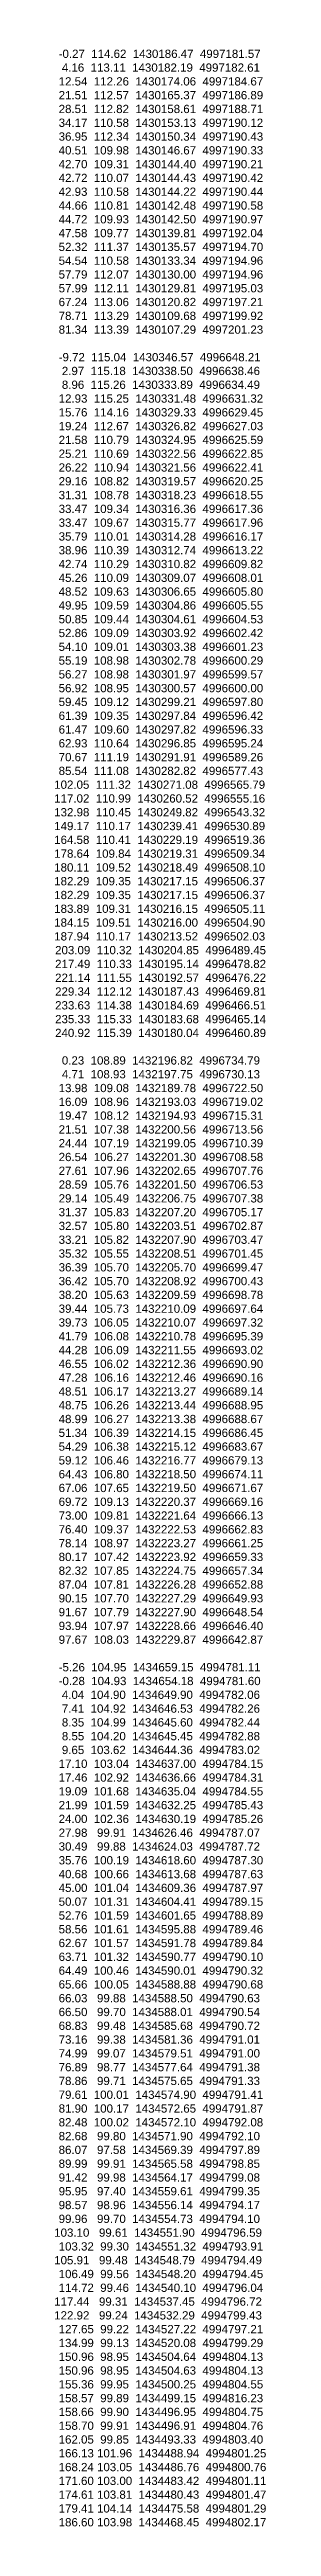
# Model space of a CAD drawing. Header units: millimetres. Extents: x -4102225 to 9709333, y -15023097 to 2258209.
# Drawn here: x 6336650 to 6349459, y 10224 to 160266 of the extents above; entities that cross this region are included whole.
import ezdxf

# ---------------------------------------------------------------- set-up
doc = ezdxf.new("R2010")
doc.units = ezdxf.units.MM
doc.layers.get('0').update_dxf_attribs({"lineweight": 0})
doc.styles.get("Standard").update_dxf_attribs({"font": 'arial.ttf'})

msp = doc.modelspace()

# ---------------------------------------------------------------- texts
for s, p in [(' -0.27  114.62  1430186.47  4997181.57', (6336672.447, 159758.152)), ('  4.16  113.11  1430182.19  4997182.61', (6336672.447, 158922.772)), (' 21.51  112.57  1430165.37  4997186.89', (6336672.447, 157252.012)), (' 12.54  112.26  1430174.06  4997184.67', (6336672.447, 158087.392)), (' 34.17  110.58  1430153.13  4997190.12', (6336672.447, 155581.253)), (' 28.51  112.82  1430158.61  4997188.71', (6336672.447, 156416.633)), (' 36.95  112.34  1430150.34  4997190.43', (6336672.447, 154745.873)), (' 40.51  109.98  1430146.67  4997190.33', (6336672.447, 153910.494)), (' 42.70  109.31  1430144.40  4997190.21', (6336672.447, 153075.114)), (' 42.72  110.07  1430144.43  4997190.42', (6336672.447, 152239.734)), (' 42.93  110.58  1430144.22  4997190.44', (6336672.447, 151404.354)), (' 44.66  110.81  1430142.48  4997190.58', (6336672.447, 150568.975)), (' 44.72  109.93  1430142.50  4997190.97', (6336672.447, 149733.595)), (' 47.58  109.77  1430139.81  4997192.04', (6336672.447, 148898.215)), (' 52.32  111.37  1430135.57  4997194.70', (6336672.447, 148062.836)), (' 54.54  110.58  1430133.34  4997194.96', (6336672.447, 147227.456)), (' 57.79  112.07  1430130.00  4997194.96', (6336672.447, 146392.076)), (' 57.99  112.11  1430129.81  4997195.03', (6336672.447, 145556.696)), (' 67.24  113.06  1430120.82  4997197.21', (6336672.447, 144721.317)), (' 78.71  113.29  1430109.68  4997199.92', (6336672.447, 143885.937)), (' 81.34  113.39  1430107.29  4997201.23', (6336672.447, 143050.557)), (' -9.72  115.04  1430346.57  4996648.21', (6336672.447, 141381.844)), ('  2.97  115.18  1430338.50  4996638.46', (6336672.447, 140546.465)), ('  8.96  115.26  1430333.89  4996634.49', (6336672.447, 139711.085)), (' 12.93  115.25  1430331.48  4996631.32', (6336672.447, 138875.705)), (' 15.76  114.16  1430329.33  4996629.45', (6336672.447, 138040.325)), (' 21.58  110.79  1430324.95  4996625.59', (6336672.447, 136369.566)), (' 19.24  112.67  1430326.82  4996627.03', (6336672.447, 137204.946)), (' 25.21  110.69  1430322.56  4996622.85', (6336672.447, 135534.186)), (' 26.22  110.94  1430321.56  4996622.41', (6336672.447, 134698.806)), (' 29.16  108.82  1430319.57  4996620.25', (6336672.447, 133863.427)), (' 31.31  108.78  1430318.23  4996618.55', (6336672.447, 133028.047)), (' 33.47  109.34  1430316.36  4996617.36', (6336672.447, 132192.667)), (' 33.47  109.67  1430315.77  4996617.96', (6336672.447, 131357.288)), (' 35.79  110.01  1430314.28  4996616.17', (6336672.447, 130521.908)), (' 42.74  110.29  1430310.82  4996609.82', (6336672.447, 128851.148)), (' 38.96  110.39  1430312.74  4996613.22', (6336672.447, 129686.528)), (' 45.26  110.09  1430309.07  4996608.01', (6336672.447, 128015.769)), (' 48.52  109.63  1430306.65  4996605.80', (6336672.447, 127180.389)), (' 49.95  109.59  1430304.86  4996605.55', (6336672.447, 126345.009)), (' 50.85  109.44  1430304.61  4996604.53', (6336672.447, 125509.63)), (' 52.86  109.09  1430303.92  4996602.42', (6336672.447, 124674.25)), (' 54.10  109.01  1430303.38  4996601.23', (6336672.447, 123838.87)), (' 55.19  108.98  1430302.78  4996600.29', (6336672.447, 123003.49)), (' 56.27  108.98  1430301.97  4996599.57', (6336672.447, 122168.111)), (' 56.92  108.95  1430300.57  4996600.00', (6336672.447, 121332.731)), (' 59.45  109.12  1430299.21  4996597.80', (6336672.447, 120497.351)), (' 61.39  109.35  1430297.84  4996596.42', (6336672.447, 119661.972)), (' 61.47  109.60  1430297.82  4996596.33', (6336672.447, 118826.592)), (' 62.93  110.64  1430296.85  4996595.24', (6336672.447, 117991.212)), (' 70.67  111.19  1430291.91  4996589.26', (6336672.447, 117155.832)), ('102.05  111.32  1430271.08  4996565.79', (6336596.39, 115485.073)), (' 85.54  111.08  1430282.82  4996577.43', (6336672.447, 116320.453)), ('117.02  110.99  1430260.52  4996555.16', (6336596.39, 114649.693)), ('132.98  110.45  1430249.82  4996543.32', (6336596.39, 113814.314)), ('149.17  110.17  1430239.41  4996530.89', (6336596.39, 112978.934)), ('164.58  110.41  1430229.19  4996519.36', (6336596.39, 112143.554)), ('178.64  109.84  1430219.31  4996509.34', (6336596.39, 111308.174)), ('180.11  109.52  1430218.49  4996508.10', (6336596.39, 110472.795)), ('182.29  109.35  1430217.15  4996506.37', (6336596.39, 109637.415)), ('182.29  109.35  1430217.15  4996506.37', (6336596.39, 108802.035)), ('183.89  109.31  1430216.15  4996505.11', (6336596.39, 107966.656)), ('184.15  109.51  1430216.00  4996504.90', (6336596.39, 107131.276)), ('187.94  110.17  1430213.52  4996502.03', (6336596.39, 106295.896)), ('203.09  110.32  1430204.85  4996489.45', (6336651.983, 105460.516)), ('217.49  110.33  1430195.14  4996478.82', (6336651.983, 104625.137)), ('221.14  111.55  1430192.57  4996476.22', (6336651.983, 103789.757)), ('229.34  112.12  1430187.43  4996469.81', (6336651.983, 102954.377)), ('233.63  114.38  1430184.69  4996466.51', (6336651.983, 102118.997)), ('235.33  115.33  1430183.68  4996465.14', (6336651.983, 101283.618)), ('240.92  115.39  1430180.04  4996460.89', (6336651.983, 100448.238)), ('  0.23  108.89  1432196.82  4996734.79', (6336672.447, 98779.525)), (' 13.98  109.08  1432189.78  4996722.50', (6336672.447, 97108.766)), ('  4.71  108.93  1432197.75  4996730.13', (6336672.447, 97944.145)), (' 16.09  108.96  1432193.03  4996719.02', (6336672.447, 96273.386)), (' 21.51  107.38  1432200.56  4996713.56', (6336672.447, 94602.626)), (' 19.47  108.12  1432194.93  4996715.31', (6336672.447, 95438.006)), (' 24.44  107.19  1432199.05  4996710.39', (6336672.447, 93767.247)), (' 26.54  106.27  1432201.30  4996708.58', (6336672.447, 92931.867)), (' 27.61  107.96  1432202.65  4996707.76', (6336672.447, 92096.487)), (' 28.59  105.76  1432201.50  4996706.53', (6336672.447, 91261.108)), (' 31.37  105.83  1432207.20  4996705.17', (6336672.447, 89590.348)), (' 29.14  105.49  1432206.75  4996707.38', (6336672.447, 90425.728)), (' 32.57  105.80  1432203.51  4996702.87', (6336672.447, 88754.968)), (' 33.21  105.82  1432207.90  4996703.47', (6336672.447, 87919.589)), (' 35.32  105.55  1432208.51  4996701.45', (6336672.447, 87084.209)), (' 36.39  105.70  1432205.70  4996699.47', (6336672.447, 86248.829)), (' 36.42  105.70  1432208.92  4996700.43', (6336672.447, 85413.45)), (' 38.20  105.63  1432209.59  4996698.78', (6336672.447, 84578.07)), (' 39.44  105.73  1432210.09  4996697.64', (6336672.447, 83742.69)), (' 41.79  106.08  1432210.78  4996695.39', (6336672.447, 82071.931)), (' 39.73  106.05  1432210.07  4996697.32', (6336672.447, 82907.31)), (' 44.28  106.09  1432211.55  4996693.02', (6336672.447, 81236.551)), (' 46.55  106.02  1432212.36  4996690.90', (6336672.447, 80401.171)), (' 47.28  106.16  1432212.46  4996690.16', (6336672.447, 79565.791)), (' 48.51  106.17  1432213.27  4996689.14', (6336672.447, 78730.412)), (' 48.75  106.26  1432213.44  4996688.95', (6336672.447, 77895.032)), (' 48.99  106.27  1432213.38  4996688.67', (6336672.447, 77059.652)), (' 51.34  106.39  1432214.15  4996686.45', (6336672.447, 76224.273)), (' 54.29  106.38  1432215.12  4996683.67', (6336672.447, 75388.893)), (' 59.12  106.46  1432216.77  4996679.13', (6336672.447, 74553.513)), (' 64.43  106.80  1432218.50  4996674.11', (6336672.447, 73718.133)), (' 67.06  107.65  1432219.50  4996671.67', (6336672.447, 72882.754)), (' 69.72  109.13  1432220.37  4996669.16', (6336672.447, 72047.374)), (' 73.00  109.81  1432221.64  4996666.13', (6336672.447, 71211.994)), (' 76.40  109.37  1432222.53  4996662.83', (6336672.447, 70376.615)), (' 80.17  107.42  1432223.92  4996659.33', (6336672.447, 68705.855)), (' 78.14  108.97  1432223.27  4996661.25', (6336672.447, 69541.235)), (' 82.32  107.85  1432224.75  4996657.34', (6336672.447, 67870.475)), (' 87.04  107.81  1432226.28  4996652.88', (6336672.447, 67035.096)), (' 90.15  107.70  1432227.29  4996649.93', (6336672.447, 66199.716)), (' 91.67  107.79  1432227.90  4996648.54', (6336672.447, 65364.336)), (' 93.94  107.97  1432228.66  4996646.40', (6336672.447, 64528.957)), (' 97.67  108.03  1432229.87  4996642.87', (6336672.447, 63693.577)), (' -5.26  104.95  1434659.15  4994781.11', (6336672.447, 62024.864)), (' -0.28  104.93  1434654.18  4994781.60', (6336672.447, 61189.484)), ('  4.04  104.90  1434649.90  4994782.06', (6336672.447, 60354.104)), ('  7.41  104.92  1434646.53  4994782.26', (6336672.447, 59518.725)), ('  8.35  104.99  1434645.60  4994782.44', (6336672.447, 58683.345)), ('  8.55  104.20  1434645.45  4994782.88', (6336672.447, 57847.965)), ('  9.65  103.62  1434644.36  4994783.02', (6336672.447, 57012.585)), (' 17.10  103.04  1434637.00  4994784.15', (6336672.447, 56177.206)), (' 17.46  102.92  1434636.66  4994784.31', (6336672.447, 55341.826)), (' 21.99  101.59  1434632.25  4994785.43', (6336672.447, 53671.067)), (' 19.09  101.68  1434635.04  4994784.55', (6336672.447, 54506.446)), (' 24.00  102.36  1434630.19  4994785.26', (6336672.447, 52835.687)), (' 30.49   99.88  1434624.03  4994787.72', (6336672.447, 51164.927)), (' 27.98   99.91  1434626.46  4994787.07', (6336672.447, 52000.307)), (' 40.68  100.66  1434613.68  4994787.63', (6336672.447, 49494.168)), (' 35.76  100.19  1434618.60  4994787.30', (6336672.447, 50329.548)), (' 45.00  101.04  1434609.36  4994787.97', (6336672.447, 48658.788)), (' 50.07  101.31  1434604.41  4994789.15', (6336672.447, 47823.409)), (' 52.76  101.59  1434601.65  4994788.89', (6336672.447, 46988.029)), (' 58.56  101.61  1434595.88  4994789.46', (6336672.447, 46152.649)), (' 62.67  101.57  1434591.78  4994789.84', (6336672.447, 45317.269)), (' 63.71  101.32  1434590.77  4994790.10', (6336672.447, 44481.89)), (' 64.49  100.46  1434590.01  4994790.32', (6336672.447, 43646.51)), (' 65.66  100.05  1434588.88  4994790.68', (6336672.447, 42811.13)), (' 66.03   99.88  1434588.50  4994790.63', (6336672.447, 41975.751)), (' 66.50   99.70  1434588.01  4994790.54', (6336672.447, 41140.371)), (' 68.83   99.48  1434585.68  4994790.72', (6336672.447, 40304.991)), (' 73.16   99.38  1434581.36  4994791.01', (6336672.447, 39469.611)), (' 74.99   99.07  1434579.51  4994791.00', (6336672.447, 38634.232)), (' 76.89   98.77  1434577.64  4994791.38', (6336672.447, 37798.852)), (' 78.86   99.71  1434575.65  4994791.33', (6336672.447, 36963.472)), (' 79.61  100.01  1434574.90  4994791.41', (6336672.447, 36128.093)), (' 81.90  100.17  1434572.65  4994791.87', (6336672.447, 35292.713)), (' 82.48  100.02  1434572.10  4994792.08', (6336672.447, 34457.333)), (' 82.68   99.80  1434571.90  4994792.10', (6336672.447, 33621.953)), (' 86.07   97.58  1434569.39  4994797.89', (6336672.447, 32786.574)), (' 89.99   99.91  1434565.58  4994798.85', (6336672.447, 31951.194)), (' 91.42   99.98  1434564.17  4994799.08', (6336672.447, 31115.814)), (' 95.95   97.40  1434559.61  4994799.35', (6336672.447, 30280.434)), (' 98.57   98.96  1434556.14  4994794.17', (6336672.447, 29445.055)), (' 99.96   99.70  1434554.73  4994794.10', (6336672.447, 28609.675)), ('103.10   99.61  1434551.90  4994796.59', (6336596.39, 27774.295)), (' 103.32  99.30  1434551.32  4994793.91', (6336672.447, 26938.916)), ('105.91   99.48  1434548.79  4994794.49', (6336596.39, 26103.536)), (' 106.49  99.56  1434548.20  4994794.45', (6336672.447, 25268.156)), ('117.44   99.31  1434537.45  4994796.72', (6336596.39, 23597.397)), (' 114.72  99.46  1434540.10  4994796.04', (6336672.447, 24432.776)), ('122.92   99.24  1434532.29  4994799.43', (6336596.39, 22762.017)), (' 127.65  99.22  1434527.22  4994797.21', (6336672.447, 21926.637)), (' 134.99  99.13  1434520.08  4994799.29', (6336672.447, 21091.258)), (' 150.96  98.95  1434504.64  4994804.13', (6336672.447, 20255.878)), (' 150.96  98.95  1434504.63  4994804.13', (6336672.447, 19420.498)), (' 155.36  99.95  1434500.25  4994804.55', (6336672.447, 18585.118)), (' 158.57  99.89  1434499.15  4994816.23', (6336672.447, 17749.739)), (' 158.66  99.90  1434496.95  4994804.75', (6336672.447, 16914.359)), (' 158.70  99.91  1434496.91  4994804.76', (6336672.447, 16078.979)), (' 162.05  99.85  1434493.33  4994803.40', (6336672.447, 15243.6)), (' 166.13 101.96  1434488.94  4994801.25', (6336672.447, 14408.22)), (' 168.24 103.05  1434486.76  4994800.76', (6336672.447, 13572.84)), (' 171.60 103.00  1434483.42  4994801.11', (6336672.447, 12737.46)), (' 174.61 103.81  1434480.43  4994801.47', (6336672.447, 11902.081)), (' 179.41 104.14  1434475.58  4994801.29', (6336672.447, 11066.701)), (' 186.60 103.98  1434468.45  4994802.17', (6336672.447, 10231.321))]:
    msp.add_text(s, height=500).set_placement(p)

doc.saveas('drawing.dxf')
